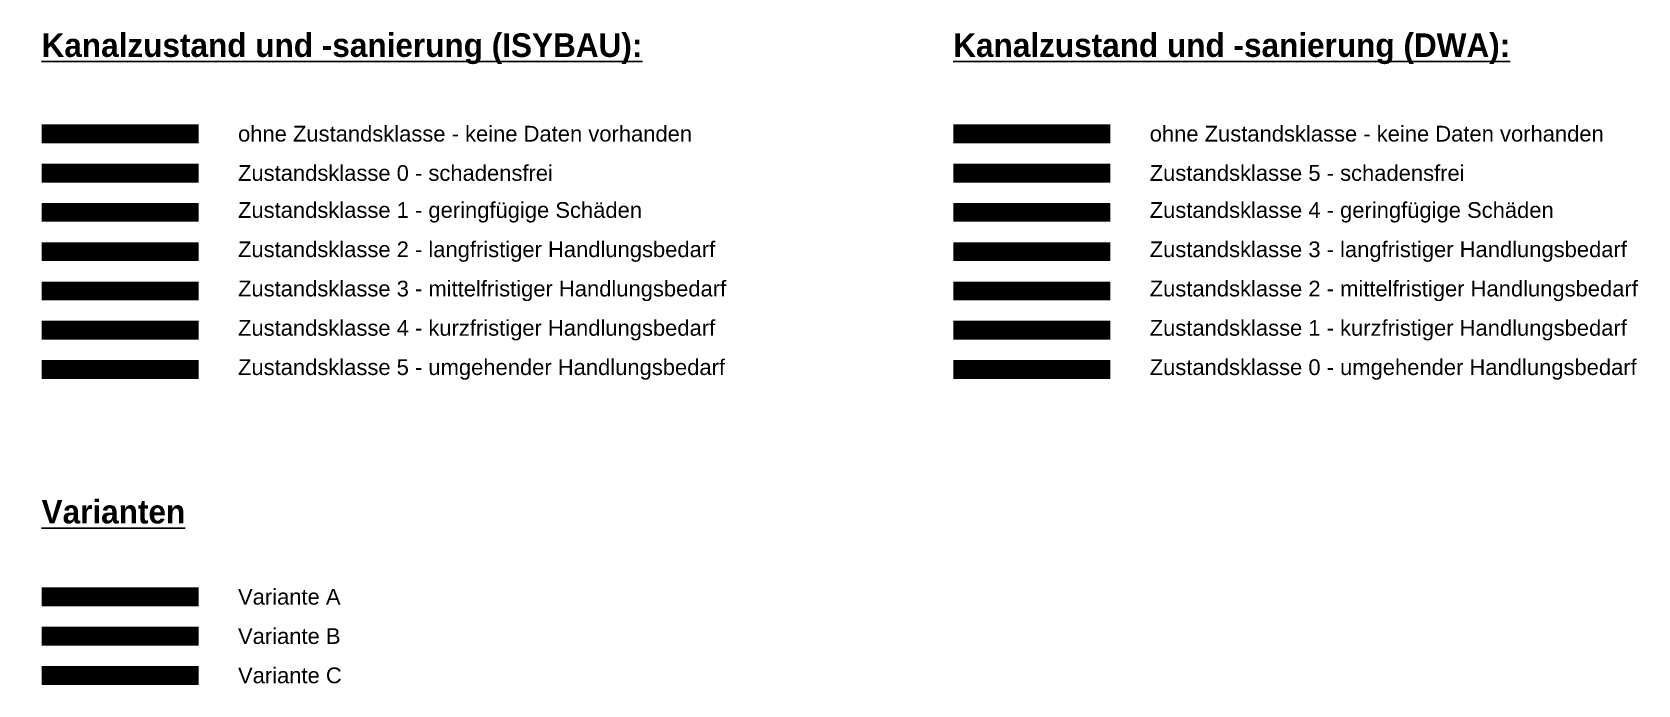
# Paper-space layout 'Legende' of a CAD drawing. Header units: metres. Extents: x 48 to 962, y 488 to 789.
# Drawn here: x 757.6 to 961.9, y 636.2 to 719.3 of the extents above; entities that cross this region are included whole.
import ezdxf

# ---------------------------------------------------------------- set-up
doc = ezdxf.new("R2010")
doc.units = ezdxf.units.M
for name, color, linetype, true_color in [('IBB-Allg-Variante-A', 7, 'Continuous', 0xdff253), ('IBB-Allg-Variante-B', 7, 'Continuous', 0x314e52), ('IBB-Allg-Variante-C', 7, 'Continuous', 0xba3f4f)]:
    doc.layers.add(name, color=color, linetype=linetype, true_color=true_color)
for name, color, linetype in [('IBB-Ltg-Kanal-Zustand-DWA-0', 6, 'Continuous'), ('IBB-Ltg-Kanal-Zustand-DWA-1', 1, 'Continuous'), ('IBB-Ltg-Kanal-Zustand-DWA-2', 30, 'Continuous'), ('IBB-Ltg-Kanal-Zustand-DWA-3', 50, 'Continuous'), ('IBB-Ltg-Kanal-Zustand-DWA-4', 5, 'Continuous'), ('IBB-Ltg-Kanal-Zustand-DWA-5', 3, 'Continuous'), ('IBB-Ltg-Kanal-Zustand-ISY-0', 3, 'Continuous'), ('IBB-Ltg-Kanal-Zustand-ISY-1', 5, 'Continuous'), ('IBB-Ltg-Kanal-Zustand-ISY-2', 50, 'Continuous'), ('IBB-Ltg-Kanal-Zustand-ISY-3', 30, 'Continuous'), ('IBB-Ltg-Kanal-Zustand-ISY-4', 1, 'Continuous'), ('IBB-Ltg-Kanal-Zustand-ISY-5', 6, 'Continuous'), ('IBB-Ltg-Kanal-Zustand-ohne_Daten', 9, 'Continuous')]:
    doc.layers.add(name, color=color, linetype=linetype)
doc.styles.get("Standard").update_dxf_attribs({"font": 'arial.ttf'})

psp = doc.layouts.new('Legende')

# ---------------------------------------------------------------- texts
at = {"attachment_point": 4}
for s, insert, char_height, width in [('\\L\\fCentury Gothic|b1|i0|c0|p34;Kanalzustand und -sanierung (ISYBAU):', (758.8, 717.172, 2383.108), 3, 80.04378), ('\\L\\fCentury Gothic|b1|i0|c0|p34;Kanalzustand und -sanierung (DWA):', (874.8, 717.172, 2383.108), 3, 74.82518), ('ohne Zustandsklasse - keine Daten vorhanden', (783.8, 706.353, 2383.108), 2, 66.39875), ('ohne Zustandsklasse - keine Daten vorhanden', (899.8, 706.353, 2383.108), 2, 66.39875), ('Zustandsklasse 0 - schadensfrei', (783.8, 701.353, 2383.108), 2, 46.76685), ('Zustandsklasse 5 - schadensfrei', (899.8, 701.353, 2383.108), 2, 46.76685), ('Zustandsklasse 1 - geringfügige Schäden', (783.8, 696.353, 2383.108), 2, 60.47244), ('Zustandsklasse 4 - geringfügige Schäden', (899.8, 696.353, 2383.108), 2, 60.47244), ('Zustandsklasse 2 - langfristiger Handlungsbedarf', (783.8, 691.353, 2383.108), 2, 69.17012), ('Zustandsklasse 3 - langfristiger Handlungsbedarf', (899.8, 691.353, 2383.108), 2, 69.17012), ('Zustandsklasse 3 - mittelfristiger Handlungsbedarf', (783.8, 686.353, 2383.108), 2, 69.96853), ('Zustandsklasse 2 - mittelfristiger Handlungsbedarf', (899.8, 686.353, 2383.108), 2, 69.96853), ('Zustandsklasse 4 - kurzfristiger Handlungsbedarf', (783.8, 681.353, 2383.108), 2, 74.01561), ('Zustandsklasse 1 - kurzfristiger Handlungsbedarf', (899.8, 681.353, 2383.108), 2, 74.01561), ('Zustandsklasse 5 - umgehender Handlungsbedarf', (783.8, 676.353, 2383.108), 2, 66.89781), ('Zustandsklasse 0 - umgehender Handlungsbedarf', (899.8, 676.353, 2383.108), 2, 66.89781), ('\\L\\fCentury Gothic|b1|i0|c0|p34;Varianten', (758.8, 658.239, 2383.108), 2.99996, 76.33627), ('Variante A', (783.799, 647.42, 2383.108), 2, 46.76628), ('Variante B', (783.799, 642.42, 2383.108), 2, 46.76628), ('Variante C', (783.799, 637.42, 2383.108), 2, 46.76628)]:
    psp.add_mtext(s, dxfattribs=dict(at, insert=insert, char_height=char_height, width=width))

# ---------------------------------------------------------------- linework, layer by layer
at = {"layer": 'IBB-Allg-Variante-A', "const_width": 2.398, "elevation": 2383.108}
psp.add_lwpolyline([(758.8, 647.42), (778.799, 647.42)], dxfattribs=at)
at = {"layer": 'IBB-Allg-Variante-B', "const_width": 2.398, "elevation": 2383.108}
psp.add_lwpolyline([(758.8, 642.42), (778.799, 642.42)], dxfattribs=at)
at = {"layer": 'IBB-Allg-Variante-C', "const_width": 2.398, "elevation": 2383.108}
psp.add_lwpolyline([(758.8, 637.42), (778.799, 637.42)], dxfattribs=at)
at = {"layer": 'IBB-Ltg-Kanal-Zustand-DWA-0', "const_width": 2.398, "elevation": 2383.108}
psp.add_lwpolyline([(874.8, 676.353), (894.8, 676.353)], dxfattribs=at)
at = {"layer": 'IBB-Ltg-Kanal-Zustand-DWA-1', "const_width": 2.398, "elevation": 2383.108}
psp.add_lwpolyline([(874.8, 681.353), (894.8, 681.353)], dxfattribs=at)
at = {"layer": 'IBB-Ltg-Kanal-Zustand-DWA-2', "const_width": 2.398, "elevation": 2383.108}
psp.add_lwpolyline([(874.8, 686.353), (894.8, 686.353)], dxfattribs=at)
at = {"layer": 'IBB-Ltg-Kanal-Zustand-DWA-3', "const_width": 2.398, "elevation": 2383.108}
psp.add_lwpolyline([(874.8, 691.353), (894.8, 691.353)], dxfattribs=at)
at = {"layer": 'IBB-Ltg-Kanal-Zustand-DWA-4', "const_width": 2.398, "elevation": 2383.108}
psp.add_lwpolyline([(874.8, 696.353), (894.8, 696.353)], dxfattribs=at)
at = {"layer": 'IBB-Ltg-Kanal-Zustand-DWA-5', "const_width": 2.398, "elevation": 2383.108}
psp.add_lwpolyline([(874.8, 701.353), (894.8, 701.353)], dxfattribs=at)
at = {"layer": 'IBB-Ltg-Kanal-Zustand-ISY-0', "const_width": 2.398, "elevation": 2383.108}
psp.add_lwpolyline([(758.8, 701.353), (778.8, 701.353)], dxfattribs=at)
at = {"layer": 'IBB-Ltg-Kanal-Zustand-ISY-1', "const_width": 2.398, "elevation": 2383.108}
psp.add_lwpolyline([(758.8, 696.353), (778.8, 696.353)], dxfattribs=at)
at = {"layer": 'IBB-Ltg-Kanal-Zustand-ISY-2', "const_width": 2.398, "elevation": 2383.108}
psp.add_lwpolyline([(758.8, 691.353), (778.8, 691.353)], dxfattribs=at)
at = {"layer": 'IBB-Ltg-Kanal-Zustand-ISY-3', "const_width": 2.398, "elevation": 2383.108}
psp.add_lwpolyline([(758.8, 686.353), (778.8, 686.353)], dxfattribs=at)
at = {"layer": 'IBB-Ltg-Kanal-Zustand-ISY-4', "const_width": 2.398, "elevation": 2383.108}
psp.add_lwpolyline([(758.8, 681.353), (778.8, 681.353)], dxfattribs=at)
at = {"layer": 'IBB-Ltg-Kanal-Zustand-ISY-5', "const_width": 2.398, "elevation": 2383.108}
psp.add_lwpolyline([(758.8, 676.353), (778.8, 676.353)], dxfattribs=at)
at = {"layer": 'IBB-Ltg-Kanal-Zustand-ohne_Daten', "const_width": 2.398, "elevation": 2383.108}
for points in [[(758.8, 706.353), (778.8, 706.353)], [(874.8, 706.353), (894.8, 706.353)]]:
    psp.add_lwpolyline(points, dxfattribs=at)

psp.set_redraw_order([(e.dxf.handle, doc.entitydb.next_handle()) for e in psp.query("TEXT MTEXT ATTDEF DIMENSION ARC_DIMENSION")])  # texts and dimensions are drawn at this point

doc.saveas('drawing.dxf')
